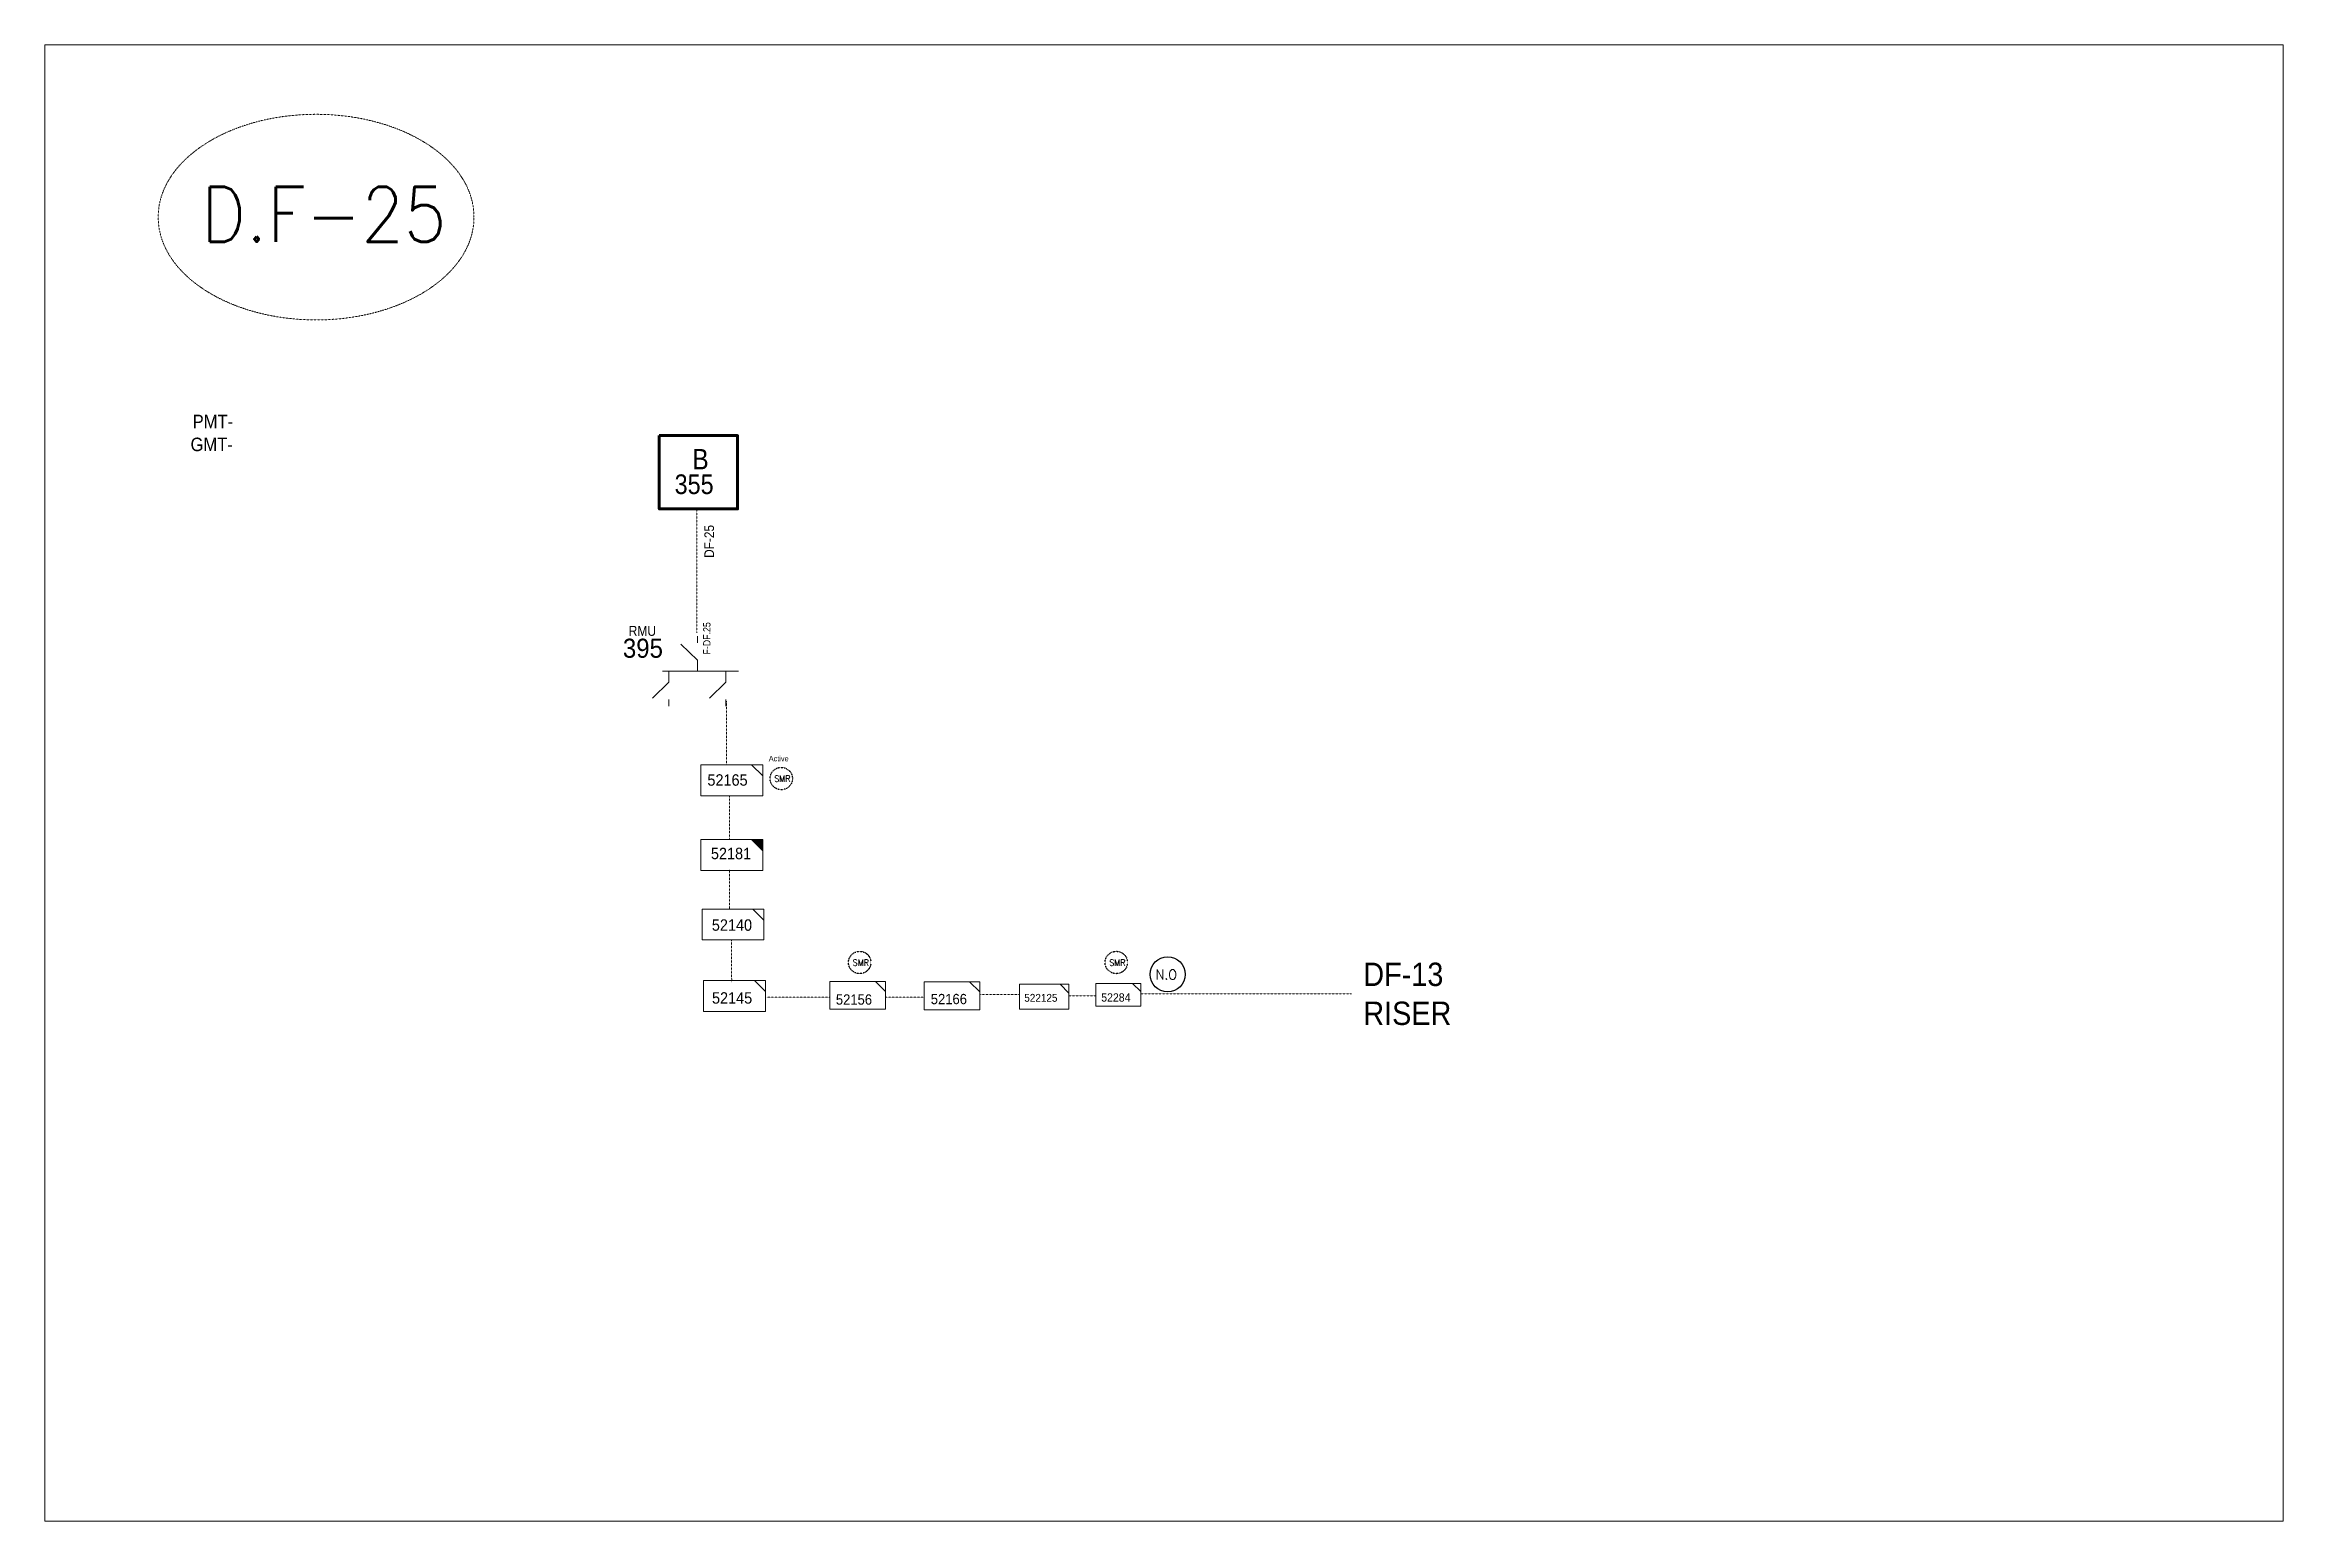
# Model space of a CAD drawing. Header units: metres. Extents: x 65984 to 144644, y -19036 to 23726.
# Drawn here: x 84348 to 85816, y -12958 to -11990 of the extents above; entities that cross this region are included whole.
import ezdxf
from ezdxf.enums import TextEntityAlignment as Align

# ---------------------------------------------------------------- set-up
doc = ezdxf.new("R2010")
doc.units = ezdxf.units.M
doc.header["$MEASUREMENT"] = 0
doc.linetypes.add('DGN Style 3', pattern=[0.013877, 0, -0.013877])
doc.layers.get('0').update_dxf_attribs({"color": 95, "lineweight": 40})
for name, color, linetype, lineweight in [('d_eos', 111, 'Continuous', 40), ('d_eos no', 121, 'Continuous', 40), ('d_tf no', 6, 'Continuous', 40), ('d_ug cable', 95, 'Continuous', 40), ('d_ug tf', 1, 'Continuous', 40), ('fedr no', 95, 'Continuous', 40), ('GRID STATION  04', 7, 'Continuous', 40), ('Level 37', 7, 'Continuous', 0), ('O H MAIN FEEDER', 4, 'Continuous', 100), ('SW N O', 114, 'Continuous', 30)]:
    doc.layers.add(name, color=color, linetype=linetype, lineweight=lineweight)
doc.styles.add('NASKHF', font='naskhf.shx', dxfattribs={"height": 8})
doc.styles.add('Style-Arial', font='arial.ttf')
doc.styles.add('Style-ENGINEERING', font='ENGINEERING.shx')
doc.styles.add('Style-msdefault', font='msdefault.shx')
doc.styles.add('Style-simplex', font='simplex.shx')
doc.styles.add('Style-STANDARD', font='STANDARD.shx')

msp = doc.modelspace()

# ---------------------------------------------------------------- texts
at = {"layer": 'd_eos no', "color": 7, "linetype": 'Continuous', "lineweight": 13, "style": 'Style-Arial'}
for s, height, width, p in [('PMT-', 8.84, 0.88, (84445.3, -12232.2)), ('GMT-', 8.84, 0.88, (84443.9, -12247.2)), ('395', 12.51, 0.9, (84727.3, -12379))]:
    msp.add_text(s, height=height, dxfattribs=dict(at, width=width)).set_placement(p, align=Align.TOP_LEFT)
at = {"layer": 'd_tf no', "color": 7, "linetype": 'Continuous', "lineweight": 40, "style": 'Style-ENGINEERING', "width": 0.921053}
msp.add_text('DF-25', height=6.31, rotation=90, dxfattribs=at).set_placement((84780.7, -12326), align=Align.TOP_LEFT)
at = {"layer": 'd_tf no', "color": 121, "linetype": 'Continuous', "lineweight": 13, "style": 'Style-msdefault', "width": 0.945946}
for s, height, p in [('52165', 7.49, (84782.7, -12467.9)), ('52284', 5.46, (85040.8, -12611.5))]:
    msp.add_text(s, height=height, dxfattribs=at).set_placement(p, align=Align.TOP_LEFT)
at = {"layer": 'd_tf no', "color": 251, "linetype": 'Continuous', "lineweight": 13, "style": 'Style-msdefault', "width": 0.945946}
for s, height, p in [('52181', 7.49, (84785, -12516.1)), ('52140', 7.49, (84785.6, -12563)), ('52145', 7.49, (84785.7, -12610.8)), ('52166', 6.74, (84929.1, -12611.9)), ('522125', 5.15, (84990.4, -12611.9))]:
    msp.add_text(s, height=height, dxfattribs=at).set_placement(p, align=Align.TOP_LEFT)
at = {"layer": 'd_tf no', "color": 2, "linetype": 'Continuous', "lineweight": 13, "style": 'Style-msdefault', "width": 0.945946}
msp.add_text('52156', height=6.74, dxfattribs=at).set_placement((84866.9, -12612.2), align=Align.TOP_LEFT)
at = {"layer": 'd_tf no', "color": 121, "linetype": 'Continuous', "lineweight": 40, "insert": (84822.9, -12455.9), "char_height": 3.487, "attachment_point": 1, "style": 'NASKHF'}
msp.add_mtext('\\Fmsdefault;\\H1x;\\W0.945946;Active\\P', dxfattribs=at)
at = {"layer": 'd_tf no', "color": 55, "linetype": 'Continuous', "lineweight": 40, "ltscale": 1.370695, "insert": (85212.6, -12591.4), "char_height": 15.331, "attachment_point": 1, "style": 'NASKHF'}
msp.add_mtext('\\FENGINEERING;\\H1x;\\W0.921053;DF-13\\PRISER', dxfattribs=at)
at = {"layer": 'fedr no', "color": 6, "linetype": 'Continuous', "lineweight": 13, "style": 'Style-simplex', "width": 0.909091}
msp.add_text('D.F-25', height=35.91, dxfattribs=at).set_placement((84531.3, -12100.8), align=Align.MIDDLE_CENTER)
at = {"layer": 'GRID STATION  04', "color": 202, "linetype": 'Continuous', "lineweight": 70, "style": 'Style-msdefault', "width": 0.888889}
for s, height, p in [('B', 13.4, (84772.9, -12254.6)), ('355', 12.89, (84761.2, -12271.3))]:
    msp.add_text(s, height=height, dxfattribs=at).set_placement(p, align=Align.TOP_LEFT)
at = {"layer": 'Level 37', "color": 7, "linetype": 'Continuous', "lineweight": 13, "style": 'Style-msdefault', "width": 0.9}
msp.add_text('F-DF.25', height=4.81, rotation=90, dxfattribs=at).set_placement((84779.9, -12389.4), align=Align.TOP_LEFT)
msp.add_text('RMU', height=6.55, dxfattribs=at).set_placement((84731.1, -12370.6), align=Align.TOP_LEFT)

# ---------------------------------------------------------------- blocks, each defined once
blk = doc.blocks.new('*U3765')
at = {"layer": 'd_eos', "color": 7, "linetype": 'Continuous', "lineweight": 13, "ltscale": 1.039373}
for p, q in [((-12.95, 12.1), (-12.95, 14.93)), ((-12.95, 4.66), (-5.94, 11.45)), ((11.34, 12.1), (11.34, 14.92)), ((11.34, 4.66), (18.34, 11.45)), ((14.01, 0.01), (-18.32, 0.01)), ((-12.95, 0.01), (-12.95, 4.66)), ((-0.8, 0.01), (-0.8, -4.64)), ((11.34, 0.01), (11.34, 4.66)), ((-0.8, -4.64), (6.2, -11.44)), ((-0.8, -12.09), (-0.8, -14.91))]:
    blk.add_line(p, q, dxfattribs=at)
blk = doc.blocks.new('TF_8')
at = {"color": 0, "linetype": 'ByBlock', "lineweight": -2}
blk.add_line((6.3, 4.95), (9.9, 1.35), dxfattribs=at)
blk.add_3dface([(-10.1, 4.95), (9.9, 4.95), (9.9, -5.05), (-10.1, -5.05)], dxfattribs=at)
blk = doc.blocks.new('exist.us-1000kva')
at = {"color": 0, "linetype": 'ByBlock', "lineweight": -2, "flags": 128}
blk.add_lwpolyline([(40, 12.9), (32.8, 20), (40, 20)], close=True, dxfattribs=at)
at = {"color": 0, "linetype": 'ByBlock', "lineweight": -2, "extrusion": (0, 0, -1)}
blk.add_solid([(-40, 12.9), (-32.8, 20), (-40, 20)], dxfattribs=at)
at = {"color": 0, "linetype": 'ByBlock', "lineweight": -2, "xscale": 2, "yscale": 2}
blk.add_blockref('TF_8', (20.2, 10.1), dxfattribs=at)
blk = doc.blocks.new('*U3860')
at = {"layer": 'SW N O', "color": 3, "ltscale": 0.426762}
blk.add_circle((0, 0), 16.8, dxfattribs=at)
at = {"layer": 'SW N O', "color": 3, "style": 'Style-STANDARD'}
blk.add_text('N.O ', height=9.6, dxfattribs=at).set_placement((1.7, -0.2), align=Align.MIDDLE_CENTER)
blk = doc.blocks.new('*U3894')
at = {"layer": 'SW N O', "color": 2, "linetype": 'DGN Style 3'}
blk.add_circle((0, 0), 16.8, dxfattribs=at)
at = {"layer": 'SW N O', "color": 1, "linetype": 'DGN Style 3', "style": 'Style-STANDARD'}
blk.add_text('SMR', height=9.6, dxfattribs=at).set_placement((1.7, -0.2), align=Align.MIDDLE_CENTER)

# ---------------------------------------------------------------- linework, layer by layer
at = {"layer": 'd_ug cable', "color": 251, "linetype": 'DGN Style 3', "lineweight": 13}
for p, q in [((84795.3, -12461.5), (84795.3, -12420)), ((84797.1, -12482.1), (84797.1, -12510.8)), ((84797.1, -12556.2), (84797.1, -12530.4)), ((84798.5, -12576.5), (84798.6, -12604.2)), ((84821.6, -12614), (84863, -12614)), ((84961.1, -12612.3), (84987.4, -12612.3)), ((85066.7, -12611.8), (85204.8, -12611.8))]:
    msp.add_line(p, q, dxfattribs=at)
at = {"layer": 'd_ug cable', "color": 202, "linetype": 'DGN Style 3', "lineweight": 13, "flags": 128}
msp.add_lwpolyline([(84775.7, -12294.2), (84775.7, -12375.1)], dxfattribs=at)
at = {"layer": 'd_ug cable', "color": 251, "linetype": 'DGN Style 3', "lineweight": 13, "flags": 128}
for points in [[(84899.5, -12614), (84924.7, -12614), (84924.7, -12614)], [(85019.7, -12613.1), (85037.2, -12613.1), (85037.2, -12613.1)]]:
    msp.add_lwpolyline(points, dxfattribs=at)
at = {"layer": 'fedr no', "color": 82, "linetype": 'DGN Style 3', "lineweight": 13, "true_color": 0x1dc70e}
msp.add_ellipse((84526.2, -12102.6), major_axis=(103.5, 0), ratio=0.651175, dxfattribs=at)
at = {"layer": 'GRID STATION  04', "color": 202, "linetype": 'Continuous', "lineweight": 70, "ltscale": 1.012341, "flags": 128}
msp.add_lwpolyline([(84751.1, -12245.8), (84751.1, -12293.9), (84802.5, -12293.9), (84802.5, -12245.8)], close=True, dxfattribs=at)
at = {"layer": 'O H MAIN FEEDER', "color": 140, "lineweight": 13, "ltscale": 0.36324, "flags": 128}
msp.add_lwpolyline([(84348.4, -11989.6), (85815.6, -11989.6), (85815.6, -12957.6), (84348.4, -12957.6)], close=True, dxfattribs=at)

# ---------------------------------------------------------------- block references
at = {"layer": 'd_eos', "color": 7, "linetype": 'Continuous', "lineweight": 13, "ltscale": 0.841892, "xscale": 1.541678056487592, "yscale": 1.541678056487592, "zscale": 1.541678056487592, "rotation": 180}
msp.add_blockref('*U3765', (84774.9, -12400.3), dxfattribs=at)
at = {"layer": 'd_ug tf', "color": 2, "linetype": 'Continuous', "lineweight": 13}
for p, xscale, yscale, zscale in [((84798.9, -12471.7), 2.025929774842695, 2.025929774842695, 0.6407446444501499), ((84881.4, -12612.7), 1.823336797358426, 1.823336797358426, 0.5766701800051349), ((85052.1, -12612.4), 1.476902805860325, 1.476902805860325, 0.4671028458041593)]:
    msp.add_blockref('TF_8', p, dxfattribs=dict(at, xscale=xscale, yscale=yscale, zscale=zscale))
at = {"layer": 'd_ug tf', "color": 251, "linetype": 'Continuous', "lineweight": 13, "zscale": 0.6407446444501499, "rotation": 359.9999999999999}
for name, p, xscale, yscale in [('exist.us-1000kva', (84778.4, -12531), 1.012964887421348, 1.012964887421348), ('TF_8', (84799.7, -12566.3), 2.025929774842695, 2.025929774842695), ('TF_8', (84800.7, -12613.1), 2.025929774842695, 2.025929774842695)]:
    msp.add_blockref(name, p, dxfattribs=dict(at, xscale=xscale, yscale=yscale))
at = {"layer": 'd_ug tf', "color": 251, "linetype": 'Continuous', "lineweight": 13}
for p, xscale, yscale, zscale in [((84943.1, -12613.1), 1.823336797358426, 1.823336797358426, 0.5766701800051349), ((85003.6, -12613.6), 1.62349411393156, 1.62349411393156, 0.4671028458041593)]:
    msp.add_blockref('TF_8', p, dxfattribs=dict(at, xscale=xscale, yscale=yscale, zscale=zscale))
at = {"layer": 'SW N O', "color": 1, "linetype": 'DGN Style 3', "xscale": 0.4367712744056118, "yscale": 0.4367712744056118, "zscale": 0.4367712744056118}
for p in [(84831.1, -12470.7), (84882.5, -12591.3), (85050.7, -12591.3)]:
    msp.add_blockref('*U3894', p, dxfattribs=at)
at = {"layer": 'SW N O', "color": 3, "xscale": 0.6859759746258017, "yscale": 0.6859759746258017, "zscale": 0.6859759746258017}
msp.add_blockref('*U3860', (85084.4, -12599.1), dxfattribs=at)

msp.set_redraw_order([(e.dxf.handle, doc.entitydb.next_handle()) for e in msp.query("TEXT MTEXT ATTDEF DIMENSION ARC_DIMENSION")])  # texts and dimensions are drawn at this point

doc.saveas('drawing.dxf')
